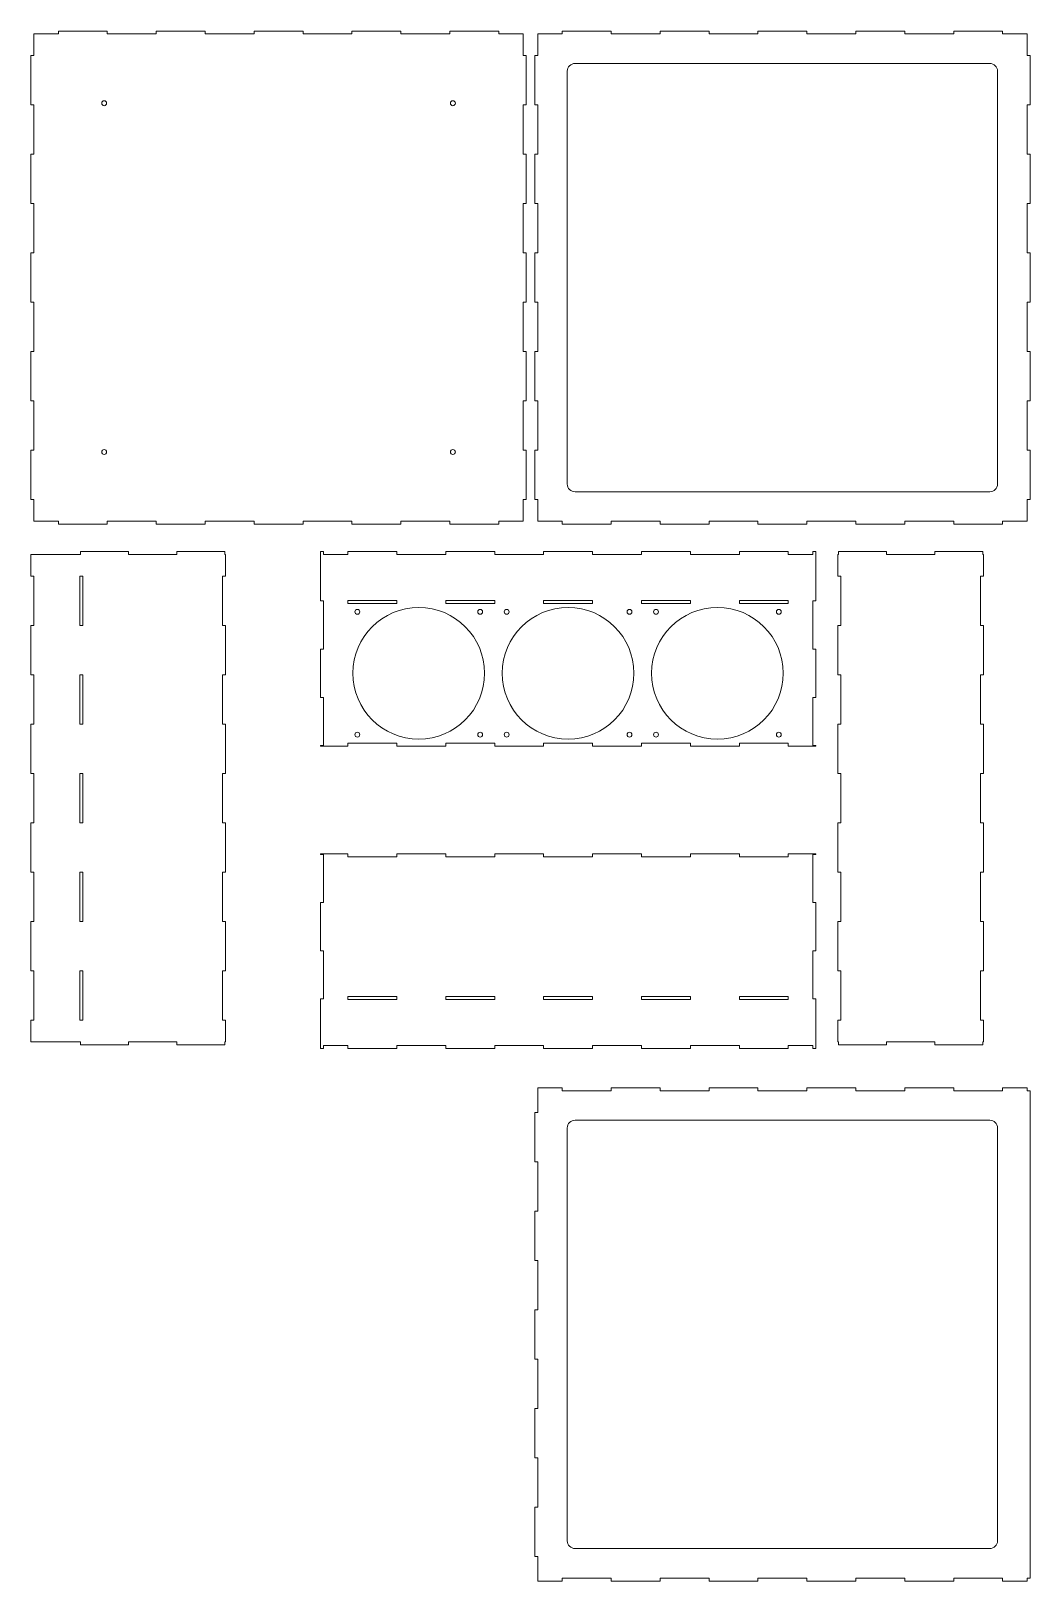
# Model space of a CAD drawing. Header units: millimetres. Extents: x -1160 to -143, y -819 to 758.
import ezdxf

# ---------------------------------------------------------------- set-up
doc = ezdxf.new("R2010")
doc.units = ezdxf.units.MM
doc.header["$MEASUREMENT"] = 0
doc.layers.add('Layer 1', color=7, linetype='Continuous')

msp = doc.modelspace()

# ---------------------------------------------------------------- linework, layer by layer
at = {"layer": 'Layer 1', "color": 1, "lineweight": 18}
for points, knots in [([(-684.2478, 259.4275), (-684.2478, 259.4275), (-684.2478, 256.4275), (-684.2478, 256.4275), (-684.2478, 256.4275), (-734.0478, 256.4275), (-734.0478, 256.4275), (-734.0478, 256.4275), (-734.0478, 259.4275), (-734.0478, 259.4275), (-734.0478, 259.4275), (-783.8478, 259.4275), (-783.8478, 259.4275), (-783.8478, 259.4275), (-783.8478, 256.4275), (-783.8478, 256.4275), (-783.8478, 256.4275), (-833.6478, 256.4275), (-833.6478, 256.4275), (-833.6478, 256.4275), (-833.6478, 259.4275), (-833.6478, 259.4275), (-833.6478, 259.4275), (-883.4478, 259.4275), (-883.4478, 259.4275), (-883.4478, 259.4275), (-883.4478, 256.4275), (-883.4478, 256.4275), (-883.4478, 256.4275), (-933.2478, 256.4275), (-933.2478, 256.4275), (-933.2478, 256.4275), (-933.2478, 259.4275), (-933.2478, 259.4275), (-933.2478, 259.4275), (-983.0478, 259.4275), (-983.0478, 259.4275), (-983.0478, 259.4275), (-983.0478, 256.4275), (-983.0478, 256.4275), (-983.0478, 256.4275), (-1032.8478, 256.4275), (-1032.8478, 256.4275), (-1032.8478, 256.4275), (-1032.8478, 259.4275), (-1032.8478, 259.4275), (-1032.8478, 259.4275), (-1082.6478, 259.4275), (-1082.6478, 259.4275), (-1082.6478, 259.4275), (-1082.6478, 256.4275), (-1082.6478, 256.4275), (-1082.6478, 256.4275), (-1132.4478, 256.4275), (-1132.4478, 256.4275), (-1132.4478, 256.4275), (-1132.4478, 259.4275), (-1132.4478, 259.4275), (-1132.4478, 259.4275), (-1157.3478, 259.4275), (-1157.3478, 259.4275), (-1157.3478, 259.4275), (-1157.3478, 281.5275), (-1157.3478, 281.5275), (-1157.3478, 281.5275), (-1160.3478, 281.5275), (-1160.3478, 281.5275), (-1160.3478, 281.5275), (-1160.3478, 331.7275), (-1160.3478, 331.7275), (-1160.3478, 331.7275), (-1157.3478, 331.7275), (-1157.3478, 331.7275), (-1157.3478, 331.7275), (-1157.3478, 381.9275), (-1157.3478, 381.9275), (-1157.3478, 381.9275), (-1160.3478, 381.9275), (-1160.3478, 381.9275), (-1160.3478, 381.9275), (-1160.3478, 432.1275), (-1160.3478, 432.1275), (-1160.3478, 432.1275), (-1157.3478, 432.1275), (-1157.3478, 432.1275), (-1157.3478, 432.1275), (-1157.3478, 482.3275), (-1157.3478, 482.3275), (-1157.3478, 482.3275), (-1160.3478, 482.3275), (-1160.3478, 482.3275), (-1160.3478, 482.3275), (-1160.3478, 532.5275), (-1160.3478, 532.5275), (-1160.3478, 532.5275), (-1157.3478, 532.5275), (-1157.3478, 532.5275), (-1157.3478, 532.5275), (-1157.3478, 582.7275), (-1157.3478, 582.7275), (-1157.3478, 582.7275), (-1160.3478, 582.7275), (-1160.3478, 582.7275), (-1160.3478, 582.7275), (-1160.3478, 632.9275), (-1160.3478, 632.9275), (-1160.3478, 632.9275), (-1157.3478, 632.9275), (-1157.3478, 632.9275), (-1157.3478, 632.9275), (-1157.3478, 683.1275), (-1157.3478, 683.1275), (-1157.3478, 683.1275), (-1160.3478, 683.1275), (-1160.3478, 683.1275), (-1160.3478, 683.1275), (-1160.3478, 733.3275), (-1160.3478, 733.3275), (-1160.3478, 733.3275), (-1157.3478, 733.3275), (-1157.3478, 733.3275), (-1157.3478, 733.3275), (-1157.3478, 755.4275), (-1157.3478, 755.4275), (-1157.3478, 755.4275), (-1132.4478, 755.4275), (-1132.4478, 755.4275), (-1132.4478, 755.4275), (-1132.4478, 758.4275), (-1132.4478, 758.4275), (-1132.4478, 758.4275), (-1082.6478, 758.4275), (-1082.6478, 758.4275), (-1082.6478, 758.4275), (-1082.6478, 755.4275), (-1082.6478, 755.4275), (-1082.6478, 755.4275), (-1032.8478, 755.4275), (-1032.8478, 755.4275), (-1032.8478, 755.4275), (-1032.8478, 758.4275), (-1032.8478, 758.4275), (-1032.8478, 758.4275), (-983.0478, 758.4275), (-983.0478, 758.4275), (-983.0478, 758.4275), (-983.0478, 755.4275), (-983.0478, 755.4275), (-983.0478, 755.4275), (-933.2478, 755.4275), (-933.2478, 755.4275), (-933.2478, 755.4275), (-933.2478, 758.4275), (-933.2478, 758.4275), (-933.2478, 758.4275), (-883.4478, 758.4275), (-883.4478, 758.4275), (-883.4478, 758.4275), (-883.4478, 755.4275), (-883.4478, 755.4275), (-883.4478, 755.4275), (-833.6478, 755.4275), (-833.6478, 755.4275), (-833.6478, 755.4275), (-833.6478, 758.4275), (-833.6478, 758.4275), (-833.6478, 758.4275), (-783.8478, 758.4275), (-783.8478, 758.4275), (-783.8478, 758.4275), (-783.8478, 755.4275), (-783.8478, 755.4275), (-783.8478, 755.4275), (-734.0478, 755.4275), (-734.0478, 755.4275), (-734.0478, 755.4275), (-734.0478, 758.4275), (-734.0478, 758.4275), (-734.0478, 758.4275), (-684.2478, 758.4275), (-684.2478, 758.4275), (-684.2478, 758.4275), (-684.2478, 755.4275), (-684.2478, 755.4275), (-684.2478, 755.4275), (-659.3478, 755.4275), (-659.3478, 755.4275), (-659.3478, 755.4275), (-659.3478, 733.3275), (-659.3478, 733.3275), (-659.3478, 733.3275), (-656.3478, 733.3275), (-656.3478, 733.3275), (-656.3478, 733.3275), (-656.3478, 683.1275), (-656.3478, 683.1275), (-656.3478, 683.1275), (-659.3478, 683.1275), (-659.3478, 683.1275), (-659.3478, 683.1275), (-659.3478, 632.9275), (-659.3478, 632.9275), (-659.3478, 632.9275), (-656.3478, 632.9275), (-656.3478, 632.9275), (-656.3478, 632.9275), (-656.3478, 582.7275), (-656.3478, 582.7275), (-656.3478, 582.7275), (-659.3478, 582.7275), (-659.3478, 582.7275), (-659.3478, 582.7275), (-659.3478, 532.5275), (-659.3478, 532.5275), (-659.3478, 532.5275), (-656.3478, 532.5275), (-656.3478, 532.5275), (-656.3478, 532.5275), (-656.3478, 482.3275), (-656.3478, 482.3275), (-656.3478, 482.3275), (-659.3478, 482.3275), (-659.3478, 482.3275), (-659.3478, 482.3275), (-659.3478, 432.1275), (-659.3478, 432.1275), (-659.3478, 432.1275), (-656.3478, 432.1275), (-656.3478, 432.1275), (-656.3478, 432.1275), (-656.3478, 381.9275), (-656.3478, 381.9275), (-656.3478, 381.9275), (-659.3478, 381.9275), (-659.3478, 381.9275), (-659.3478, 381.9275), (-659.3478, 331.7275), (-659.3478, 331.7275), (-659.3478, 331.7275), (-656.3478, 331.7275), (-656.3478, 331.7275), (-656.3478, 331.7275), (-656.3478, 281.5275), (-656.3478, 281.5275), (-656.3478, 281.5275), (-659.3478, 281.5275), (-659.3478, 281.5275), (-659.3478, 281.5275), (-659.3478, 259.4275), (-659.3478, 259.4275), (-659.3478, 259.4275), (-684.2478, 259.4275), (-684.2478, 259.4275)], [0, 0, 0, 0, 0.011904762, 0.011904762, 0.011904762, 0.023809524, 0.023809524, 0.023809524, 0.035714286, 0.035714286, 0.035714286, 0.047619048, 0.047619048, 0.047619048, 0.05952381, 0.05952381, 0.05952381, 0.071428571, 0.071428571, 0.071428571, 0.083333333, 0.083333333, 0.083333333, 0.095238095, 0.095238095, 0.095238095, 0.107142857, 0.107142857, 0.107142857, 0.119047619, 0.119047619, 0.119047619, 0.130952381, 0.130952381, 0.130952381, 0.142857143, 0.142857143, 0.142857143, 0.154761905, 0.154761905, 0.154761905, 0.166666667, 0.166666667, 0.166666667, 0.178571429, 0.178571429, 0.178571429, 0.19047619, 0.19047619, 0.19047619, 0.202380952, 0.202380952, 0.202380952, 0.214285714, 0.214285714, 0.214285714, 0.226190476, 0.226190476, 0.226190476, 0.238095238, 0.238095238, 0.238095238, 0.25, 0.25, 0.25, 0.261904762, 0.261904762, 0.261904762, 0.273809524, 0.273809524, 0.273809524, 0.285714286, 0.285714286, 0.285714286, 0.297619048, 0.297619048, 0.297619048, 0.30952381, 0.30952381, 0.30952381, 0.321428571, 0.321428571, 0.321428571, 0.333333333, 0.333333333, 0.333333333, 0.345238095, 0.345238095, 0.345238095, 0.357142857, 0.357142857, 0.357142857, 0.369047619, 0.369047619, 0.369047619, 0.380952381, 0.380952381, 0.380952381, 0.392857143, 0.392857143, 0.392857143, 0.404761905, 0.404761905, 0.404761905, 0.416666667, 0.416666667, 0.416666667, 0.428571429, 0.428571429, 0.428571429, 0.44047619, 0.44047619, 0.44047619, 0.452380952, 0.452380952, 0.452380952, 0.464285714, 0.464285714, 0.464285714, 0.476190476, 0.476190476, 0.476190476, 0.488095238, 0.488095238, 0.488095238, 0.5, 0.5, 0.5, 0.511904762, 0.511904762, 0.511904762, 0.523809524, 0.523809524, 0.523809524, 0.535714286, 0.535714286, 0.535714286, 0.547619048, 0.547619048, 0.547619048, 0.55952381, 0.55952381, 0.55952381, 0.571428571, 0.571428571, 0.571428571, 0.583333333, 0.583333333, 0.583333333, 0.595238095, 0.595238095, 0.595238095, 0.607142857, 0.607142857, 0.607142857, 0.619047619, 0.619047619, 0.619047619, 0.630952381, 0.630952381, 0.630952381, 0.642857143, 0.642857143, 0.642857143, 0.654761905, 0.654761905, 0.654761905, 0.666666667, 0.666666667, 0.666666667, 0.678571429, 0.678571429, 0.678571429, 0.69047619, 0.69047619, 0.69047619, 0.702380952, 0.702380952, 0.702380952, 0.714285714, 0.714285714, 0.714285714, 0.726190476, 0.726190476, 0.726190476, 0.738095238, 0.738095238, 0.738095238, 0.75, 0.75, 0.75, 0.761904762, 0.761904762, 0.761904762, 0.773809524, 0.773809524, 0.773809524, 0.785714286, 0.785714286, 0.785714286, 0.797619048, 0.797619048, 0.797619048, 0.80952381, 0.80952381, 0.80952381, 0.821428571, 0.821428571, 0.821428571, 0.833333333, 0.833333333, 0.833333333, 0.845238095, 0.845238095, 0.845238095, 0.857142857, 0.857142857, 0.857142857, 0.869047619, 0.869047619, 0.869047619, 0.880952381, 0.880952381, 0.880952381, 0.892857143, 0.892857143, 0.892857143, 0.904761905, 0.904761905, 0.904761905, 0.916666667, 0.916666667, 0.916666667, 0.928571429, 0.928571429, 0.928571429, 0.94047619, 0.94047619, 0.94047619, 0.952380952, 0.952380952, 0.952380952, 0.964285714, 0.964285714, 0.964285714, 0.976190476, 0.976190476, 0.976190476, 0.988095238, 0.988095238, 0.988095238, 1, 1, 1, 1]), ([(-171.3238, 259.4275), (-171.3238, 259.4275), (-171.3238, 256.4275), (-171.3238, 256.4275), (-171.3238, 256.4275), (-221.1238, 256.4275), (-221.1238, 256.4275), (-221.1238, 256.4275), (-221.1238, 259.4275), (-221.1238, 259.4275), (-221.1238, 259.4275), (-270.9238, 259.4275), (-270.9238, 259.4275), (-270.9238, 259.4275), (-270.9238, 256.4275), (-270.9238, 256.4275), (-270.9238, 256.4275), (-320.7238, 256.4275), (-320.7238, 256.4275), (-320.7238, 256.4275), (-320.7238, 259.4275), (-320.7238, 259.4275), (-320.7238, 259.4275), (-370.5238, 259.4275), (-370.5238, 259.4275), (-370.5238, 259.4275), (-370.5238, 256.4275), (-370.5238, 256.4275), (-370.5238, 256.4275), (-420.3238, 256.4275), (-420.3238, 256.4275), (-420.3238, 256.4275), (-420.3238, 259.4275), (-420.3238, 259.4275), (-420.3238, 259.4275), (-470.1238, 259.4275), (-470.1238, 259.4275), (-470.1238, 259.4275), (-470.1238, 256.4275), (-470.1238, 256.4275), (-470.1238, 256.4275), (-519.9238, 256.4275), (-519.9238, 256.4275), (-519.9238, 256.4275), (-519.9238, 259.4275), (-519.9238, 259.4275), (-519.9238, 259.4275), (-569.7238, 259.4275), (-569.7238, 259.4275), (-569.7238, 259.4275), (-569.7238, 256.4275), (-569.7238, 256.4275), (-569.7238, 256.4275), (-619.5238, 256.4275), (-619.5238, 256.4275), (-619.5238, 256.4275), (-619.5238, 259.4275), (-619.5238, 259.4275), (-619.5238, 259.4275), (-644.4238, 259.4275), (-644.4238, 259.4275), (-644.4238, 259.4275), (-644.4238, 281.5275), (-644.4238, 281.5275), (-644.4238, 281.5275), (-647.4238, 281.5275), (-647.4238, 281.5275), (-647.4238, 281.5275), (-647.4238, 331.7275), (-647.4238, 331.7275), (-647.4238, 331.7275), (-644.4238, 331.7275), (-644.4238, 331.7275), (-644.4238, 331.7275), (-644.4238, 381.9275), (-644.4238, 381.9275), (-644.4238, 381.9275), (-647.4238, 381.9275), (-647.4238, 381.9275), (-647.4238, 381.9275), (-647.4238, 432.1275), (-647.4238, 432.1275), (-647.4238, 432.1275), (-644.4238, 432.1275), (-644.4238, 432.1275), (-644.4238, 432.1275), (-644.4238, 482.3275), (-644.4238, 482.3275), (-644.4238, 482.3275), (-647.4238, 482.3275), (-647.4238, 482.3275), (-647.4238, 482.3275), (-647.4238, 532.5275), (-647.4238, 532.5275), (-647.4238, 532.5275), (-644.4238, 532.5275), (-644.4238, 532.5275), (-644.4238, 532.5275), (-644.4238, 582.7275), (-644.4238, 582.7275), (-644.4238, 582.7275), (-647.4238, 582.7275), (-647.4238, 582.7275), (-647.4238, 582.7275), (-647.4238, 632.9275), (-647.4238, 632.9275), (-647.4238, 632.9275), (-644.4238, 632.9275), (-644.4238, 632.9275), (-644.4238, 632.9275), (-644.4238, 683.1275), (-644.4238, 683.1275), (-644.4238, 683.1275), (-647.4238, 683.1275), (-647.4238, 683.1275), (-647.4238, 683.1275), (-647.4238, 733.3275), (-647.4238, 733.3275), (-647.4238, 733.3275), (-644.4238, 733.3275), (-644.4238, 733.3275), (-644.4238, 733.3275), (-644.4238, 755.4275), (-644.4238, 755.4275), (-644.4238, 755.4275), (-619.5238, 755.4275), (-619.5238, 755.4275), (-619.5238, 755.4275), (-619.5238, 758.4275), (-619.5238, 758.4275), (-619.5238, 758.4275), (-569.7238, 758.4275), (-569.7238, 758.4275), (-569.7238, 758.4275), (-569.7238, 755.4275), (-569.7238, 755.4275), (-569.7238, 755.4275), (-519.9238, 755.4275), (-519.9238, 755.4275), (-519.9238, 755.4275), (-519.9238, 758.4275), (-519.9238, 758.4275), (-519.9238, 758.4275), (-470.1238, 758.4275), (-470.1238, 758.4275), (-470.1238, 758.4275), (-470.1238, 755.4275), (-470.1238, 755.4275), (-470.1238, 755.4275), (-420.3238, 755.4275), (-420.3238, 755.4275), (-420.3238, 755.4275), (-420.3238, 758.4275), (-420.3238, 758.4275), (-420.3238, 758.4275), (-370.5238, 758.4275), (-370.5238, 758.4275), (-370.5238, 758.4275), (-370.5238, 755.4275), (-370.5238, 755.4275), (-370.5238, 755.4275), (-320.7238, 755.4275), (-320.7238, 755.4275), (-320.7238, 755.4275), (-320.7238, 758.4275), (-320.7238, 758.4275), (-320.7238, 758.4275), (-270.9238, 758.4275), (-270.9238, 758.4275), (-270.9238, 758.4275), (-270.9238, 755.4275), (-270.9238, 755.4275), (-270.9238, 755.4275), (-221.1238, 755.4275), (-221.1238, 755.4275), (-221.1238, 755.4275), (-221.1238, 758.4275), (-221.1238, 758.4275), (-221.1238, 758.4275), (-171.3238, 758.4275), (-171.3238, 758.4275), (-171.3238, 758.4275), (-171.3238, 755.4275), (-171.3238, 755.4275), (-171.3238, 755.4275), (-146.4238, 755.4275), (-146.4238, 755.4275), (-146.4238, 755.4275), (-146.4238, 733.3275), (-146.4238, 733.3275), (-146.4238, 733.3275), (-143.4238, 733.3275), (-143.4238, 733.3275), (-143.4238, 733.3275), (-143.4238, 683.1275), (-143.4238, 683.1275), (-143.4238, 683.1275), (-146.4238, 683.1275), (-146.4238, 683.1275), (-146.4238, 683.1275), (-146.4238, 632.9275), (-146.4238, 632.9275), (-146.4238, 632.9275), (-143.4238, 632.9275), (-143.4238, 632.9275), (-143.4238, 632.9275), (-143.4238, 582.7275), (-143.4238, 582.7275), (-143.4238, 582.7275), (-146.4238, 582.7275), (-146.4238, 582.7275), (-146.4238, 582.7275), (-146.4238, 532.5275), (-146.4238, 532.5275), (-146.4238, 532.5275), (-143.4238, 532.5275), (-143.4238, 532.5275), (-143.4238, 532.5275), (-143.4238, 482.3275), (-143.4238, 482.3275), (-143.4238, 482.3275), (-146.4238, 482.3275), (-146.4238, 482.3275), (-146.4238, 482.3275), (-146.4238, 432.1275), (-146.4238, 432.1275), (-146.4238, 432.1275), (-143.4238, 432.1275), (-143.4238, 432.1275), (-143.4238, 432.1275), (-143.4238, 381.9275), (-143.4238, 381.9275), (-143.4238, 381.9275), (-146.4238, 381.9275), (-146.4238, 381.9275), (-146.4238, 381.9275), (-146.4238, 331.7275), (-146.4238, 331.7275), (-146.4238, 331.7275), (-143.4238, 331.7275), (-143.4238, 331.7275), (-143.4238, 331.7275), (-143.4238, 281.5275), (-143.4238, 281.5275), (-143.4238, 281.5275), (-146.4238, 281.5275), (-146.4238, 281.5275), (-146.4238, 281.5275), (-146.4238, 259.4275), (-146.4238, 259.4275), (-146.4238, 259.4275), (-171.3238, 259.4275), (-171.3238, 259.4275)], [0, 0, 0, 0, 0.011904762, 0.011904762, 0.011904762, 0.023809524, 0.023809524, 0.023809524, 0.035714286, 0.035714286, 0.035714286, 0.047619048, 0.047619048, 0.047619048, 0.05952381, 0.05952381, 0.05952381, 0.071428571, 0.071428571, 0.071428571, 0.083333333, 0.083333333, 0.083333333, 0.095238095, 0.095238095, 0.095238095, 0.107142857, 0.107142857, 0.107142857, 0.119047619, 0.119047619, 0.119047619, 0.130952381, 0.130952381, 0.130952381, 0.142857143, 0.142857143, 0.142857143, 0.154761905, 0.154761905, 0.154761905, 0.166666667, 0.166666667, 0.166666667, 0.178571429, 0.178571429, 0.178571429, 0.19047619, 0.19047619, 0.19047619, 0.202380952, 0.202380952, 0.202380952, 0.214285714, 0.214285714, 0.214285714, 0.226190476, 0.226190476, 0.226190476, 0.238095238, 0.238095238, 0.238095238, 0.25, 0.25, 0.25, 0.261904762, 0.261904762, 0.261904762, 0.273809524, 0.273809524, 0.273809524, 0.285714286, 0.285714286, 0.285714286, 0.297619048, 0.297619048, 0.297619048, 0.30952381, 0.30952381, 0.30952381, 0.321428571, 0.321428571, 0.321428571, 0.333333333, 0.333333333, 0.333333333, 0.345238095, 0.345238095, 0.345238095, 0.357142857, 0.357142857, 0.357142857, 0.369047619, 0.369047619, 0.369047619, 0.380952381, 0.380952381, 0.380952381, 0.392857143, 0.392857143, 0.392857143, 0.404761905, 0.404761905, 0.404761905, 0.416666667, 0.416666667, 0.416666667, 0.428571429, 0.428571429, 0.428571429, 0.44047619, 0.44047619, 0.44047619, 0.452380952, 0.452380952, 0.452380952, 0.464285714, 0.464285714, 0.464285714, 0.476190476, 0.476190476, 0.476190476, 0.488095238, 0.488095238, 0.488095238, 0.5, 0.5, 0.5, 0.511904762, 0.511904762, 0.511904762, 0.523809524, 0.523809524, 0.523809524, 0.535714286, 0.535714286, 0.535714286, 0.547619048, 0.547619048, 0.547619048, 0.55952381, 0.55952381, 0.55952381, 0.571428571, 0.571428571, 0.571428571, 0.583333333, 0.583333333, 0.583333333, 0.595238095, 0.595238095, 0.595238095, 0.607142857, 0.607142857, 0.607142857, 0.619047619, 0.619047619, 0.619047619, 0.630952381, 0.630952381, 0.630952381, 0.642857143, 0.642857143, 0.642857143, 0.654761905, 0.654761905, 0.654761905, 0.666666667, 0.666666667, 0.666666667, 0.678571429, 0.678571429, 0.678571429, 0.69047619, 0.69047619, 0.69047619, 0.702380952, 0.702380952, 0.702380952, 0.714285714, 0.714285714, 0.714285714, 0.726190476, 0.726190476, 0.726190476, 0.738095238, 0.738095238, 0.738095238, 0.75, 0.75, 0.75, 0.761904762, 0.761904762, 0.761904762, 0.773809524, 0.773809524, 0.773809524, 0.785714286, 0.785714286, 0.785714286, 0.797619048, 0.797619048, 0.797619048, 0.80952381, 0.80952381, 0.80952381, 0.821428571, 0.821428571, 0.821428571, 0.833333333, 0.833333333, 0.833333333, 0.845238095, 0.845238095, 0.845238095, 0.857142857, 0.857142857, 0.857142857, 0.869047619, 0.869047619, 0.869047619, 0.880952381, 0.880952381, 0.880952381, 0.892857143, 0.892857143, 0.892857143, 0.904761905, 0.904761905, 0.904761905, 0.916666667, 0.916666667, 0.916666667, 0.928571429, 0.928571429, 0.928571429, 0.94047619, 0.94047619, 0.94047619, 0.952380952, 0.952380952, 0.952380952, 0.964285714, 0.964285714, 0.964285714, 0.976190476, 0.976190476, 0.976190476, 0.988095238, 0.988095238, 0.988095238, 1, 1, 1, 1]), ([(-606.4238, 289.4275), (-606.4238, 289.4275), (-184.4238, 289.4275), (-184.4238, 289.4275), (-180.0176, 289.4275), (-176.4238, 292.9725), (-176.4238, 297.3189), (-176.4238, 297.3189), (-176.4238, 717.5361), (-176.4238, 717.5361), (-176.4238, 721.8825), (-180.0176, 725.4275), (-184.4238, 725.4275), (-184.4238, 725.4275), (-606.4238, 725.4275), (-606.4238, 725.4275), (-610.83, 725.4275), (-614.4238, 721.8825), (-614.4238, 717.5361), (-614.4238, 717.5361), (-614.4238, 297.3189), (-614.4238, 297.3189), (-614.4238, 292.9725), (-610.83, 289.4275), (-606.4238, 289.4275)], [0, 0, 0, 0, 0.125, 0.125, 0.125, 0.25, 0.25, 0.25, 0.375, 0.375, 0.375, 0.5, 0.5, 0.5, 0.625, 0.625, 0.625, 0.75, 0.75, 0.75, 0.875, 0.875, 0.875, 1, 1, 1, 1]), ([(-1085.8478, 687.4275), (-1084.4671, 687.4275), (-1083.3478, 686.3082), (-1083.3478, 684.9275), (-1083.3478, 683.5468), (-1084.4671, 682.4275), (-1085.8478, 682.4275), (-1087.2285, 682.4275), (-1088.3478, 683.5468), (-1088.3478, 684.9275), (-1088.3478, 686.3082), (-1087.2285, 687.4275), (-1085.8478, 687.4275)], [0, 0, 0, 0, 0.25, 0.25, 0.25, 0.5, 0.5, 0.5, 0.75, 0.75, 0.75, 1, 1, 1, 1]), ([(-730.8478, 687.4275), (-729.4671, 687.4275), (-728.3478, 686.3082), (-728.3478, 684.9275), (-728.3478, 683.5468), (-729.4671, 682.4275), (-730.8478, 682.4275), (-732.2285, 682.4275), (-733.3478, 683.5468), (-733.3478, 684.9275), (-733.3478, 686.3082), (-732.2285, 687.4275), (-730.8478, 687.4275)], [0, 0, 0, 0, 0.25, 0.25, 0.25, 0.5, 0.5, 0.5, 0.75, 0.75, 0.75, 1, 1, 1, 1]), ([(-1085.8478, 332.4275), (-1084.4671, 332.4275), (-1083.3478, 331.3082), (-1083.3478, 329.9275), (-1083.3478, 328.5468), (-1084.4671, 327.4275), (-1085.8478, 327.4275), (-1087.2285, 327.4275), (-1088.3478, 328.5468), (-1088.3478, 329.9275), (-1088.3478, 331.3082), (-1087.2285, 332.4275), (-1085.8478, 332.4275)], [0, 0, 0, 0, 0.25, 0.25, 0.25, 0.5, 0.5, 0.5, 0.75, 0.75, 0.75, 1, 1, 1, 1]), ([(-730.8478, 332.4275), (-729.4671, 332.4275), (-728.3478, 331.3082), (-728.3478, 329.9275), (-728.3478, 328.5468), (-729.4671, 327.4275), (-730.8478, 327.4275), (-732.2285, 327.4275), (-733.3478, 328.5468), (-733.3478, 329.9275), (-733.3478, 331.3082), (-732.2285, 332.4275), (-730.8478, 332.4275)], [0, 0, 0, 0, 0.25, 0.25, 0.25, 0.5, 0.5, 0.5, 0.75, 0.75, 0.75, 1, 1, 1, 1]), ([(-965.3507, -198.0737), (-965.3507, -198.0737), (-962.3507, -198.0737), (-962.3507, -198.0737), (-962.3507, -198.0737), (-962.3507, -147.8737), (-962.3507, -147.8737), (-962.3507, -147.8737), (-965.3507, -147.8737), (-965.3507, -147.8737), (-965.3507, -147.8737), (-965.3507, -97.6737), (-965.3507, -97.6737), (-965.3507, -97.6737), (-962.3507, -97.6737), (-962.3507, -97.6737), (-962.3507, -97.6737), (-962.3507, -47.4737), (-962.3507, -47.4737), (-962.3507, -47.4737), (-965.3507, -47.4737), (-965.3507, -47.4737), (-965.3507, -47.4737), (-965.3507, 2.7263), (-965.3507, 2.7263), (-965.3507, 2.7263), (-962.3507, 2.7263), (-962.3507, 2.7263), (-962.3507, 2.7263), (-962.3507, 52.9263), (-962.3507, 52.9263), (-962.3507, 52.9263), (-965.3507, 52.9263), (-965.3507, 52.9263), (-965.3507, 52.9263), (-965.3507, 103.1263), (-965.3507, 103.1263), (-965.3507, 103.1263), (-962.3507, 103.1263), (-962.3507, 103.1263), (-962.3507, 103.1263), (-962.3507, 153.3263), (-962.3507, 153.3263), (-962.3507, 153.3263), (-965.3507, 153.3263), (-965.3507, 153.3263), (-965.3507, 153.3263), (-965.3507, 203.5263), (-965.3507, 203.5263), (-965.3507, 203.5263), (-962.3507, 203.5263), (-962.3507, 203.5263), (-962.3507, 203.5263), (-962.3507, 225.6263), (-962.3507, 225.6263), (-962.3507, 225.6263), (-962.8962, 225.6263), (-962.8962, 225.6263), (-962.8962, 225.6263), (-962.8962, 228.6263), (-962.8962, 228.6263), (-962.8962, 228.6263), (-1011.9416, 228.6263), (-1011.9416, 228.6263), (-1011.9416, 228.6263), (-1011.9416, 225.6263), (-1011.9416, 225.6263), (-1011.9416, 225.6263), (-1060.987, 225.6263), (-1060.987, 225.6263), (-1060.987, 225.6263), (-1060.987, 228.6263), (-1060.987, 228.6263), (-1060.987, 228.6263), (-1110.0324, 228.6263), (-1110.0324, 228.6263), (-1110.0324, 228.6263), (-1110.0324, 225.6263), (-1110.0324, 225.6263), (-1110.0324, 225.6263), (-1160.3478, 225.6263), (-1160.3478, 225.6263), (-1160.3478, 225.6263), (-1160.3478, 203.5263), (-1160.3478, 203.5263), (-1160.3478, 203.5263), (-1157.3478, 203.5263), (-1157.3478, 203.5263), (-1157.3478, 203.5263), (-1157.3478, 153.3263), (-1157.3478, 153.3263), (-1157.3478, 153.3263), (-1160.3478, 153.3263), (-1160.3478, 153.3263), (-1160.3478, 153.3263), (-1160.3478, 103.1263), (-1160.3478, 103.1263), (-1160.3478, 103.1263), (-1157.3478, 103.1263), (-1157.3478, 103.1263), (-1157.3478, 103.1263), (-1157.3478, 52.9263), (-1157.3478, 52.9263), (-1157.3478, 52.9263), (-1160.3478, 52.9263), (-1160.3478, 52.9263), (-1160.3478, 52.9263), (-1160.3478, 2.7263), (-1160.3478, 2.7263), (-1160.3478, 2.7263), (-1157.3478, 2.7263), (-1157.3478, 2.7263), (-1157.3478, 2.7263), (-1157.3478, -47.4737), (-1157.3478, -47.4737), (-1157.3478, -47.4737), (-1160.3478, -47.4737), (-1160.3478, -47.4737), (-1160.3478, -47.4737), (-1160.3478, -97.6737), (-1160.3478, -97.6737), (-1160.3478, -97.6737), (-1157.3478, -97.6737), (-1157.3478, -97.6737), (-1157.3478, -97.6737), (-1157.3478, -147.8737), (-1157.3478, -147.8737), (-1157.3478, -147.8737), (-1160.3478, -147.8737), (-1160.3478, -147.8737), (-1160.3478, -147.8737), (-1160.3478, -198.0737), (-1160.3478, -198.0737), (-1160.3478, -198.0737), (-1157.3478, -198.0737), (-1157.3478, -198.0737), (-1157.3478, -198.0737), (-1157.3478, -248.2737), (-1157.3478, -248.2737), (-1157.3478, -248.2737), (-1160.3478, -248.2737), (-1160.3478, -248.2737), (-1160.3478, -248.2737), (-1160.3478, -270.3737), (-1160.3478, -270.3737), (-1160.3478, -270.3737), (-1110.0324, -270.3737), (-1110.0324, -270.3737), (-1110.0324, -270.3737), (-1110.0324, -273.3737), (-1110.0324, -273.3737), (-1110.0324, -273.3737), (-1060.987, -273.3737), (-1060.987, -273.3737), (-1060.987, -273.3737), (-1060.987, -270.3737), (-1060.987, -270.3737), (-1060.987, -270.3737), (-1011.9416, -270.3737), (-1011.9416, -270.3737), (-1011.9416, -270.3737), (-1011.9416, -273.3737), (-1011.9416, -273.3737), (-1011.9416, -273.3737), (-962.8962, -273.3737), (-962.8962, -273.3737), (-962.8962, -273.3737), (-962.8962, -270.3737), (-962.8962, -270.3737), (-962.8962, -270.3737), (-962.3507, -270.3737), (-962.3507, -270.3737), (-962.3507, -270.3737), (-962.3507, -248.2737), (-962.3507, -248.2737), (-962.3507, -248.2737), (-965.3507, -248.2737), (-965.3507, -248.2737), (-965.3507, -248.2737), (-965.3507, -198.0737), (-965.3507, -198.0737)], [0, 0, 0, 0, 0.016666667, 0.016666667, 0.016666667, 0.033333333, 0.033333333, 0.033333333, 0.05, 0.05, 0.05, 0.066666667, 0.066666667, 0.066666667, 0.083333333, 0.083333333, 0.083333333, 0.1, 0.1, 0.1, 0.116666667, 0.116666667, 0.116666667, 0.133333333, 0.133333333, 0.133333333, 0.15, 0.15, 0.15, 0.166666667, 0.166666667, 0.166666667, 0.183333333, 0.183333333, 0.183333333, 0.2, 0.2, 0.2, 0.216666667, 0.216666667, 0.216666667, 0.233333333, 0.233333333, 0.233333333, 0.25, 0.25, 0.25, 0.266666667, 0.266666667, 0.266666667, 0.283333333, 0.283333333, 0.283333333, 0.3, 0.3, 0.3, 0.316666667, 0.316666667, 0.316666667, 0.333333333, 0.333333333, 0.333333333, 0.35, 0.35, 0.35, 0.366666667, 0.366666667, 0.366666667, 0.383333333, 0.383333333, 0.383333333, 0.4, 0.4, 0.4, 0.416666667, 0.416666667, 0.416666667, 0.433333333, 0.433333333, 0.433333333, 0.45, 0.45, 0.45, 0.466666667, 0.466666667, 0.466666667, 0.483333333, 0.483333333, 0.483333333, 0.5, 0.5, 0.5, 0.516666667, 0.516666667, 0.516666667, 0.533333333, 0.533333333, 0.533333333, 0.55, 0.55, 0.55, 0.566666667, 0.566666667, 0.566666667, 0.583333333, 0.583333333, 0.583333333, 0.6, 0.6, 0.6, 0.616666667, 0.616666667, 0.616666667, 0.633333333, 0.633333333, 0.633333333, 0.65, 0.65, 0.65, 0.666666667, 0.666666667, 0.666666667, 0.683333333, 0.683333333, 0.683333333, 0.7, 0.7, 0.7, 0.716666667, 0.716666667, 0.716666667, 0.733333333, 0.733333333, 0.733333333, 0.75, 0.75, 0.75, 0.766666667, 0.766666667, 0.766666667, 0.783333333, 0.783333333, 0.783333333, 0.8, 0.8, 0.8, 0.816666667, 0.816666667, 0.816666667, 0.833333333, 0.833333333, 0.833333333, 0.85, 0.85, 0.85, 0.866666667, 0.866666667, 0.866666667, 0.883333333, 0.883333333, 0.883333333, 0.9, 0.9, 0.9, 0.916666667, 0.916666667, 0.916666667, 0.933333333, 0.933333333, 0.933333333, 0.95, 0.95, 0.95, 0.966666667, 0.966666667, 0.966666667, 0.983333333, 0.983333333, 0.983333333, 1, 1, 1, 1]), ([(-364.6037, 225.6263), (-364.6037, 225.6263), (-364.6037, 228.6263), (-364.6037, 228.6263), (-364.6037, 228.6263), (-361.6037, 228.6263), (-361.6037, 228.6263), (-361.6037, 228.6263), (-361.6037, 178.3109), (-361.6037, 178.3109), (-361.6037, 178.3109), (-364.6037, 178.3109), (-364.6037, 178.3109), (-364.6037, 178.3109), (-364.6037, 129.2655), (-364.6037, 129.2655), (-364.6037, 129.2655), (-361.6037, 129.2655), (-361.6037, 129.2655), (-361.6037, 129.2655), (-361.6037, 80.2201), (-361.6037, 80.2201), (-361.6037, 80.2201), (-364.6037, 80.2201), (-364.6037, 80.2201), (-364.6037, 80.2201), (-364.6037, 31.1747), (-364.6037, 31.1747), (-364.6037, 31.1747), (-361.6037, 31.1747), (-361.6037, 31.1747), (-361.6037, 31.1747), (-361.6037, 30.6292), (-361.6037, 30.6292), (-361.6037, 30.6292), (-389.5037, 30.6292), (-389.5037, 30.6292), (-389.5037, 30.6292), (-389.5037, 33.6292), (-389.5037, 33.6292), (-389.5037, 33.6292), (-439.3037, 33.6292), (-439.3037, 33.6292), (-439.3037, 33.6292), (-439.3037, 30.6292), (-439.3037, 30.6292), (-439.3037, 30.6292), (-489.1037, 30.6292), (-489.1037, 30.6292), (-489.1037, 30.6292), (-489.1037, 33.6292), (-489.1037, 33.6292), (-489.1037, 33.6292), (-538.9037, 33.6292), (-538.9037, 33.6292), (-538.9037, 33.6292), (-538.9037, 30.6292), (-538.9037, 30.6292), (-538.9037, 30.6292), (-588.7037, 30.6292), (-588.7037, 30.6292), (-588.7037, 30.6292), (-588.7037, 33.6292), (-588.7037, 33.6292), (-588.7037, 33.6292), (-638.5037, 33.6292), (-638.5037, 33.6292), (-638.5037, 33.6292), (-638.5037, 30.6292), (-638.5037, 30.6292), (-638.5037, 30.6292), (-688.3037, 30.6292), (-688.3037, 30.6292), (-688.3037, 30.6292), (-688.3037, 33.6292), (-688.3037, 33.6292), (-688.3037, 33.6292), (-738.1037, 33.6292), (-738.1037, 33.6292), (-738.1037, 33.6292), (-738.1037, 30.6292), (-738.1037, 30.6292), (-738.1037, 30.6292), (-787.9037, 30.6292), (-787.9037, 30.6292), (-787.9037, 30.6292), (-787.9037, 33.6292), (-787.9037, 33.6292), (-787.9037, 33.6292), (-837.7037, 33.6292), (-837.7037, 33.6292), (-837.7037, 33.6292), (-837.7037, 30.6292), (-837.7037, 30.6292), (-837.7037, 30.6292), (-865.6037, 30.6292), (-865.6037, 30.6292), (-865.6037, 30.6292), (-865.6037, 31.1747), (-865.6037, 31.1747), (-865.6037, 31.1747), (-862.6037, 31.1747), (-862.6037, 31.1747), (-862.6037, 31.1747), (-862.6037, 80.2201), (-862.6037, 80.2201), (-862.6037, 80.2201), (-865.6037, 80.2201), (-865.6037, 80.2201), (-865.6037, 80.2201), (-865.6037, 129.2655), (-865.6037, 129.2655), (-865.6037, 129.2655), (-862.6037, 129.2655), (-862.6037, 129.2655), (-862.6037, 129.2655), (-862.6037, 178.3109), (-862.6037, 178.3109), (-862.6037, 178.3109), (-865.6037, 178.3109), (-865.6037, 178.3109), (-865.6037, 178.3109), (-865.6037, 228.6263), (-865.6037, 228.6263), (-865.6037, 228.6263), (-862.6037, 228.6263), (-862.6037, 228.6263), (-862.6037, 228.6263), (-862.6037, 225.6263), (-862.6037, 225.6263), (-862.6037, 225.6263), (-837.7037, 225.6263), (-837.7037, 225.6263), (-837.7037, 225.6263), (-837.7037, 228.6263), (-837.7037, 228.6263), (-837.7037, 228.6263), (-787.9037, 228.6263), (-787.9037, 228.6263), (-787.9037, 228.6263), (-787.9037, 225.6263), (-787.9037, 225.6263), (-787.9037, 225.6263), (-738.1037, 225.6263), (-738.1037, 225.6263), (-738.1037, 225.6263), (-738.1037, 228.6263), (-738.1037, 228.6263), (-738.1037, 228.6263), (-688.3037, 228.6263), (-688.3037, 228.6263), (-688.3037, 228.6263), (-688.3037, 225.6263), (-688.3037, 225.6263), (-688.3037, 225.6263), (-638.5037, 225.6263), (-638.5037, 225.6263), (-638.5037, 225.6263), (-638.5037, 228.6263), (-638.5037, 228.6263), (-638.5037, 228.6263), (-588.7037, 228.6263), (-588.7037, 228.6263), (-588.7037, 228.6263), (-588.7037, 225.6263), (-588.7037, 225.6263), (-588.7037, 225.6263), (-538.9037, 225.6263), (-538.9037, 225.6263), (-538.9037, 225.6263), (-538.9037, 228.6263), (-538.9037, 228.6263), (-538.9037, 228.6263), (-489.1037, 228.6263), (-489.1037, 228.6263), (-489.1037, 228.6263), (-489.1037, 225.6263), (-489.1037, 225.6263), (-489.1037, 225.6263), (-439.3037, 225.6263), (-439.3037, 225.6263), (-439.3037, 225.6263), (-439.3037, 228.6263), (-439.3037, 228.6263), (-439.3037, 228.6263), (-389.5037, 228.6263), (-389.5037, 228.6263), (-389.5037, 228.6263), (-389.5037, 225.6263), (-389.5037, 225.6263), (-389.5037, 225.6263), (-364.6037, 225.6263), (-364.6037, 225.6263)], [0, 0, 0, 0, 0.015625, 0.015625, 0.015625, 0.03125, 0.03125, 0.03125, 0.046875, 0.046875, 0.046875, 0.0625, 0.0625, 0.0625, 0.078125, 0.078125, 0.078125, 0.09375, 0.09375, 0.09375, 0.109375, 0.109375, 0.109375, 0.125, 0.125, 0.125, 0.140625, 0.140625, 0.140625, 0.15625, 0.15625, 0.15625, 0.171875, 0.171875, 0.171875, 0.1875, 0.1875, 0.1875, 0.203125, 0.203125, 0.203125, 0.21875, 0.21875, 0.21875, 0.234375, 0.234375, 0.234375, 0.25, 0.25, 0.25, 0.265625, 0.265625, 0.265625, 0.28125, 0.28125, 0.28125, 0.296875, 0.296875, 0.296875, 0.3125, 0.3125, 0.3125, 0.328125, 0.328125, 0.328125, 0.34375, 0.34375, 0.34375, 0.359375, 0.359375, 0.359375, 0.375, 0.375, 0.375, 0.390625, 0.390625, 0.390625, 0.40625, 0.40625, 0.40625, 0.421875, 0.421875, 0.421875, 0.4375, 0.4375, 0.4375, 0.453125, 0.453125, 0.453125, 0.46875, 0.46875, 0.46875, 0.484375, 0.484375, 0.484375, 0.5, 0.5, 0.5, 0.515625, 0.515625, 0.515625, 0.53125, 0.53125, 0.53125, 0.546875, 0.546875, 0.546875, 0.5625, 0.5625, 0.5625, 0.578125, 0.578125, 0.578125, 0.59375, 0.59375, 0.59375, 0.609375, 0.609375, 0.609375, 0.625, 0.625, 0.625, 0.640625, 0.640625, 0.640625, 0.65625, 0.65625, 0.65625, 0.671875, 0.671875, 0.671875, 0.6875, 0.6875, 0.6875, 0.703125, 0.703125, 0.703125, 0.71875, 0.71875, 0.71875, 0.734375, 0.734375, 0.734375, 0.75, 0.75, 0.75, 0.765625, 0.765625, 0.765625, 0.78125, 0.78125, 0.78125, 0.796875, 0.796875, 0.796875, 0.8125, 0.8125, 0.8125, 0.828125, 0.828125, 0.828125, 0.84375, 0.84375, 0.84375, 0.859375, 0.859375, 0.859375, 0.875, 0.875, 0.875, 0.890625, 0.890625, 0.890625, 0.90625, 0.90625, 0.90625, 0.921875, 0.921875, 0.921875, 0.9375, 0.9375, 0.9375, 0.953125, 0.953125, 0.953125, 0.96875, 0.96875, 0.96875, 0.984375, 0.984375, 0.984375, 1, 1, 1, 1]), ([(-193.7683, 203.5263), (-193.7683, 203.5263), (-190.7683, 203.5263), (-190.7683, 203.5263), (-190.7683, 203.5263), (-190.7683, 225.6263), (-190.7683, 225.6263), (-190.7683, 225.6263), (-191.3138, 225.6263), (-191.3138, 225.6263), (-191.3138, 225.6263), (-191.3138, 228.6263), (-191.3138, 228.6263), (-191.3138, 228.6263), (-240.3592, 228.6263), (-240.3592, 228.6263), (-240.3592, 228.6263), (-240.3592, 225.6263), (-240.3592, 225.6263), (-240.3592, 225.6263), (-289.4046, 225.6263), (-289.4046, 225.6263), (-289.4046, 225.6263), (-289.4046, 228.6263), (-289.4046, 228.6263), (-289.4046, 228.6263), (-338.45, 228.6263), (-338.45, 228.6263), (-338.45, 228.6263), (-338.45, 225.6263), (-338.45, 225.6263), (-338.45, 225.6263), (-338.9955, 225.6263), (-338.9955, 225.6263), (-338.9955, 225.6263), (-338.9955, 203.5263), (-338.9955, 203.5263), (-338.9955, 203.5263), (-335.9955, 203.5263), (-335.9955, 203.5263), (-335.9955, 203.5263), (-335.9955, 153.3263), (-335.9955, 153.3263), (-335.9955, 153.3263), (-338.9955, 153.3263), (-338.9955, 153.3263), (-338.9955, 153.3263), (-338.9955, 103.1263), (-338.9955, 103.1263), (-338.9955, 103.1263), (-335.9955, 103.1263), (-335.9955, 103.1263), (-335.9955, 103.1263), (-335.9955, 52.9263), (-335.9955, 52.9263), (-335.9955, 52.9263), (-338.9955, 52.9263), (-338.9955, 52.9263), (-338.9955, 52.9263), (-338.9955, 2.7263), (-338.9955, 2.7263), (-338.9955, 2.7263), (-335.9955, 2.7263), (-335.9955, 2.7263), (-335.9955, 2.7263), (-335.9955, -47.4737), (-335.9955, -47.4737), (-335.9955, -47.4737), (-338.9955, -47.4737), (-338.9955, -47.4737), (-338.9955, -47.4737), (-338.9955, -97.6737), (-338.9955, -97.6737), (-338.9955, -97.6737), (-335.9955, -97.6737), (-335.9955, -97.6737), (-335.9955, -97.6737), (-335.9955, -147.8737), (-335.9955, -147.8737), (-335.9955, -147.8737), (-338.9955, -147.8737), (-338.9955, -147.8737), (-338.9955, -147.8737), (-338.9955, -198.0737), (-338.9955, -198.0737), (-338.9955, -198.0737), (-335.9955, -198.0737), (-335.9955, -198.0737), (-335.9955, -198.0737), (-335.9955, -248.2737), (-335.9955, -248.2737), (-335.9955, -248.2737), (-338.9955, -248.2737), (-338.9955, -248.2737), (-338.9955, -248.2737), (-338.9955, -270.3737), (-338.9955, -270.3737), (-338.9955, -270.3737), (-338.45, -270.3737), (-338.45, -270.3737), (-338.45, -270.3737), (-338.45, -273.3737), (-338.45, -273.3737), (-338.45, -273.3737), (-289.4046, -273.3737), (-289.4046, -273.3737), (-289.4046, -273.3737), (-289.4046, -270.3737), (-289.4046, -270.3737), (-289.4046, -270.3737), (-240.3592, -270.3737), (-240.3592, -270.3737), (-240.3592, -270.3737), (-240.3592, -273.3737), (-240.3592, -273.3737), (-240.3592, -273.3737), (-191.3138, -273.3737), (-191.3138, -273.3737), (-191.3138, -273.3737), (-191.3138, -270.3737), (-191.3138, -270.3737), (-191.3138, -270.3737), (-190.7683, -270.3737), (-190.7683, -270.3737), (-190.7683, -270.3737), (-190.7683, -248.2737), (-190.7683, -248.2737), (-190.7683, -248.2737), (-193.7683, -248.2737), (-193.7683, -248.2737), (-193.7683, -248.2737), (-193.7683, -198.0737), (-193.7683, -198.0737), (-193.7683, -198.0737), (-190.7683, -198.0737), (-190.7683, -198.0737), (-190.7683, -198.0737), (-190.7683, -147.8737), (-190.7683, -147.8737), (-190.7683, -147.8737), (-193.7683, -147.8737), (-193.7683, -147.8737), (-193.7683, -147.8737), (-193.7683, -97.6737), (-193.7683, -97.6737), (-193.7683, -97.6737), (-190.7683, -97.6737), (-190.7683, -97.6737), (-190.7683, -97.6737), (-190.7683, -47.4737), (-190.7683, -47.4737), (-190.7683, -47.4737), (-193.7683, -47.4737), (-193.7683, -47.4737), (-193.7683, -47.4737), (-193.7683, 2.7263), (-193.7683, 2.7263), (-193.7683, 2.7263), (-190.7683, 2.7263), (-190.7683, 2.7263), (-190.7683, 2.7263), (-190.7683, 52.9263), (-190.7683, 52.9263), (-190.7683, 52.9263), (-193.7683, 52.9263), (-193.7683, 52.9263), (-193.7683, 52.9263), (-193.7683, 103.1263), (-193.7683, 103.1263), (-193.7683, 103.1263), (-190.7683, 103.1263), (-190.7683, 103.1263), (-190.7683, 103.1263), (-190.7683, 153.3263), (-190.7683, 153.3263), (-190.7683, 153.3263), (-193.7683, 153.3263), (-193.7683, 153.3263), (-193.7683, 153.3263), (-193.7683, 203.5263), (-193.7683, 203.5263)], [0, 0, 0, 0, 0.016666667, 0.016666667, 0.016666667, 0.033333333, 0.033333333, 0.033333333, 0.05, 0.05, 0.05, 0.066666667, 0.066666667, 0.066666667, 0.083333333, 0.083333333, 0.083333333, 0.1, 0.1, 0.1, 0.116666667, 0.116666667, 0.116666667, 0.133333333, 0.133333333, 0.133333333, 0.15, 0.15, 0.15, 0.166666667, 0.166666667, 0.166666667, 0.183333333, 0.183333333, 0.183333333, 0.2, 0.2, 0.2, 0.216666667, 0.216666667, 0.216666667, 0.233333333, 0.233333333, 0.233333333, 0.25, 0.25, 0.25, 0.266666667, 0.266666667, 0.266666667, 0.283333333, 0.283333333, 0.283333333, 0.3, 0.3, 0.3, 0.316666667, 0.316666667, 0.316666667, 0.333333333, 0.333333333, 0.333333333, 0.35, 0.35, 0.35, 0.366666667, 0.366666667, 0.366666667, 0.383333333, 0.383333333, 0.383333333, 0.4, 0.4, 0.4, 0.416666667, 0.416666667, 0.416666667, 0.433333333, 0.433333333, 0.433333333, 0.45, 0.45, 0.45, 0.466666667, 0.466666667, 0.466666667, 0.483333333, 0.483333333, 0.483333333, 0.5, 0.5, 0.5, 0.516666667, 0.516666667, 0.516666667, 0.533333333, 0.533333333, 0.533333333, 0.55, 0.55, 0.55, 0.566666667, 0.566666667, 0.566666667, 0.583333333, 0.583333333, 0.583333333, 0.6, 0.6, 0.6, 0.616666667, 0.616666667, 0.616666667, 0.633333333, 0.633333333, 0.633333333, 0.65, 0.65, 0.65, 0.666666667, 0.666666667, 0.666666667, 0.683333333, 0.683333333, 0.683333333, 0.7, 0.7, 0.7, 0.716666667, 0.716666667, 0.716666667, 0.733333333, 0.733333333, 0.733333333, 0.75, 0.75, 0.75, 0.766666667, 0.766666667, 0.766666667, 0.783333333, 0.783333333, 0.783333333, 0.8, 0.8, 0.8, 0.816666667, 0.816666667, 0.816666667, 0.833333333, 0.833333333, 0.833333333, 0.85, 0.85, 0.85, 0.866666667, 0.866666667, 0.866666667, 0.883333333, 0.883333333, 0.883333333, 0.9, 0.9, 0.9, 0.916666667, 0.916666667, 0.916666667, 0.933333333, 0.933333333, 0.933333333, 0.95, 0.95, 0.95, 0.966666667, 0.966666667, 0.966666667, 0.983333333, 0.983333333, 0.983333333, 1, 1, 1, 1]), ([(-1110.5779, 203.5263), (-1110.5779, 203.5263), (-1107.5779, 203.5263), (-1107.5779, 203.5263), (-1107.5779, 203.5263), (-1107.5779, 153.3263), (-1107.5779, 153.3263), (-1107.5779, 153.3263), (-1110.5779, 153.3263), (-1110.5779, 153.3263), (-1110.5779, 153.3263), (-1110.5779, 203.5263), (-1110.5779, 203.5263)], [0, 0, 0, 0, 0.25, 0.25, 0.25, 0.5, 0.5, 0.5, 0.75, 0.75, 0.75, 1, 1, 1, 1]), ([(-787.9037, 175.8564), (-787.9037, 175.8564), (-787.9037, 178.8564), (-787.9037, 178.8564), (-787.9037, 178.8564), (-837.7037, 178.8564), (-837.7037, 178.8564), (-837.7037, 178.8564), (-837.7037, 175.8564), (-837.7037, 175.8564), (-837.7037, 175.8564), (-787.9037, 175.8564), (-787.9037, 175.8564)], [0, 0, 0, 0, 0.25, 0.25, 0.25, 0.5, 0.5, 0.5, 0.75, 0.75, 0.75, 1, 1, 1, 1]), ([(-688.3037, 175.8564), (-688.3037, 175.8564), (-688.3037, 178.8564), (-688.3037, 178.8564), (-688.3037, 178.8564), (-738.1037, 178.8564), (-738.1037, 178.8564), (-738.1037, 178.8564), (-738.1037, 175.8564), (-738.1037, 175.8564), (-738.1037, 175.8564), (-688.3037, 175.8564), (-688.3037, 175.8564)], [0, 0, 0, 0, 0.25, 0.25, 0.25, 0.5, 0.5, 0.5, 0.75, 0.75, 0.75, 1, 1, 1, 1]), ([(-588.7037, 175.8564), (-588.7037, 175.8564), (-588.7037, 178.8564), (-588.7037, 178.8564), (-588.7037, 178.8564), (-638.5037, 178.8564), (-638.5037, 178.8564), (-638.5037, 178.8564), (-638.5037, 175.8564), (-638.5037, 175.8564), (-638.5037, 175.8564), (-588.7037, 175.8564), (-588.7037, 175.8564)], [0, 0, 0, 0, 0.25, 0.25, 0.25, 0.5, 0.5, 0.5, 0.75, 0.75, 0.75, 1, 1, 1, 1]), ([(-489.1037, 175.8564), (-489.1037, 175.8564), (-489.1037, 178.8564), (-489.1037, 178.8564), (-489.1037, 178.8564), (-538.9037, 178.8564), (-538.9037, 178.8564), (-538.9037, 178.8564), (-538.9037, 175.8564), (-538.9037, 175.8564), (-538.9037, 175.8564), (-489.1037, 175.8564), (-489.1037, 175.8564)], [0, 0, 0, 0, 0.25, 0.25, 0.25, 0.5, 0.5, 0.5, 0.75, 0.75, 0.75, 1, 1, 1, 1]), ([(-389.5037, 175.8564), (-389.5037, 175.8564), (-389.5037, 178.8564), (-389.5037, 178.8564), (-389.5037, 178.8564), (-439.3037, 178.8564), (-439.3037, 178.8564), (-439.3037, 178.8564), (-439.3037, 175.8564), (-439.3037, 175.8564), (-439.3037, 175.8564), (-389.5037, 175.8564), (-389.5037, 175.8564)], [0, 0, 0, 0, 0.25, 0.25, 0.25, 0.5, 0.5, 0.5, 0.75, 0.75, 0.75, 1, 1, 1, 1]), ([(-832.6036, 104.7428), (-832.6036, 141.7458), (-802.6066, 171.7428), (-765.6036, 171.7428), (-728.6006, 171.7428), (-698.6036, 141.7458), (-698.6036, 104.7428), (-698.6036, 67.7398), (-728.6006, 37.7428), (-765.6036, 37.7428), (-802.6066, 37.7428), (-832.6036, 67.7398), (-832.6036, 104.7428)], [0, 0, 0, 0, 0.25, 0.25, 0.25, 0.5, 0.5, 0.5, 0.75, 0.75, 0.75, 1, 1, 1, 1]), ([(-825.6037, 167.2428), (-825.6037, 168.6235), (-826.723, 169.7428), (-828.1037, 169.7428), (-829.4844, 169.7428), (-830.6037, 168.6235), (-830.6037, 167.2428), (-830.6037, 165.8621), (-829.4844, 164.7428), (-828.1037, 164.7428), (-826.723, 164.7428), (-825.6037, 165.8621), (-825.6037, 167.2428)], [0, 0, 0, 0, 0.25, 0.25, 0.25, 0.5, 0.5, 0.5, 0.75, 0.75, 0.75, 1, 1, 1, 1]), ([(-700.6037, 167.2428), (-700.6037, 168.6235), (-701.723, 169.7428), (-703.1037, 169.7428), (-704.4844, 169.7428), (-705.6037, 168.6235), (-705.6037, 167.2428), (-705.6037, 165.8621), (-704.4844, 164.7428), (-703.1037, 164.7428), (-701.723, 164.7428), (-700.6037, 165.8621), (-700.6037, 167.2428)], [0, 0, 0, 0, 0.25, 0.25, 0.25, 0.5, 0.5, 0.5, 0.75, 0.75, 0.75, 1, 1, 1, 1]), ([(-680.6037, 104.7428), (-680.6037, 141.7458), (-650.6067, 171.7428), (-613.6037, 171.7428), (-576.6007, 171.7428), (-546.6037, 141.7458), (-546.6037, 104.7428), (-546.6037, 67.7398), (-576.6007, 37.7428), (-613.6037, 37.7428), (-650.6067, 37.7428), (-680.6037, 67.7398), (-680.6037, 104.7428)], [0, 0, 0, 0, 0.25, 0.25, 0.25, 0.5, 0.5, 0.5, 0.75, 0.75, 0.75, 1, 1, 1, 1]), ([(-673.6037, 167.2428), (-673.6037, 168.6235), (-674.723, 169.7428), (-676.1037, 169.7428), (-677.4844, 169.7428), (-678.6037, 168.6235), (-678.6037, 167.2428), (-678.6037, 165.8621), (-677.4844, 164.7428), (-676.1037, 164.7428), (-674.723, 164.7428), (-673.6037, 165.8621), (-673.6037, 167.2428)], [0, 0, 0, 0, 0.25, 0.25, 0.25, 0.5, 0.5, 0.5, 0.75, 0.75, 0.75, 1, 1, 1, 1]), ([(-548.6037, 167.2428), (-548.6037, 168.6235), (-549.723, 169.7428), (-551.1037, 169.7428), (-552.4844, 169.7428), (-553.6037, 168.6235), (-553.6037, 167.2428), (-553.6037, 165.8621), (-552.4844, 164.7428), (-551.1037, 164.7428), (-549.723, 164.7428), (-548.6037, 165.8621), (-548.6037, 167.2428)], [0, 0, 0, 0, 0.25, 0.25, 0.25, 0.5, 0.5, 0.5, 0.75, 0.75, 0.75, 1, 1, 1, 1]), ([(-528.6037, 104.7428), (-528.6037, 141.7458), (-498.6067, 171.7428), (-461.6037, 171.7428), (-424.6007, 171.7428), (-394.6037, 141.7458), (-394.6037, 104.7428), (-394.6037, 67.7398), (-424.6007, 37.7428), (-461.6037, 37.7428), (-498.6067, 37.7428), (-528.6037, 67.7398), (-528.6037, 104.7428)], [0, 0, 0, 0, 0.25, 0.25, 0.25, 0.5, 0.5, 0.5, 0.75, 0.75, 0.75, 1, 1, 1, 1]), ([(-521.6037, 167.2428), (-521.6037, 168.6235), (-522.723, 169.7428), (-524.1037, 169.7428), (-525.4844, 169.7428), (-526.6037, 168.6235), (-526.6037, 167.2428), (-526.6037, 165.8621), (-525.4844, 164.7428), (-524.1037, 164.7428), (-522.723, 164.7428), (-521.6037, 165.8621), (-521.6037, 167.2428)], [0, 0, 0, 0, 0.25, 0.25, 0.25, 0.5, 0.5, 0.5, 0.75, 0.75, 0.75, 1, 1, 1, 1]), ([(-396.6037, 167.2428), (-396.6037, 168.6235), (-397.723, 169.7428), (-399.1037, 169.7428), (-400.4844, 169.7428), (-401.6037, 168.6235), (-401.6037, 167.2428), (-401.6037, 165.8621), (-400.4844, 164.7428), (-399.1037, 164.7428), (-397.723, 164.7428), (-396.6037, 165.8621), (-396.6037, 167.2428)], [0, 0, 0, 0, 0.25, 0.25, 0.25, 0.5, 0.5, 0.5, 0.75, 0.75, 0.75, 1, 1, 1, 1]), ([(-1110.5779, 103.1263), (-1110.5779, 103.1263), (-1107.5779, 103.1263), (-1107.5779, 103.1263), (-1107.5779, 103.1263), (-1107.5779, 52.9263), (-1107.5779, 52.9263), (-1107.5779, 52.9263), (-1110.5779, 52.9263), (-1110.5779, 52.9263), (-1110.5779, 52.9263), (-1110.5779, 103.1263), (-1110.5779, 103.1263)], [0, 0, 0, 0, 0.25, 0.25, 0.25, 0.5, 0.5, 0.5, 0.75, 0.75, 0.75, 1, 1, 1, 1]), ([(-825.6037, 42.2428), (-825.6037, 43.6235), (-826.723, 44.7428), (-828.1037, 44.7428), (-829.4844, 44.7428), (-830.6037, 43.6235), (-830.6037, 42.2428), (-830.6037, 40.8621), (-829.4844, 39.7428), (-828.1037, 39.7428), (-826.723, 39.7428), (-825.6037, 40.8621), (-825.6037, 42.2428)], [0, 0, 0, 0, 0.25, 0.25, 0.25, 0.5, 0.5, 0.5, 0.75, 0.75, 0.75, 1, 1, 1, 1]), ([(-700.6037, 42.2428), (-700.6037, 43.6235), (-701.723, 44.7428), (-703.1037, 44.7428), (-704.4844, 44.7428), (-705.6037, 43.6235), (-705.6037, 42.2428), (-705.6037, 40.8621), (-704.4844, 39.7428), (-703.1037, 39.7428), (-701.723, 39.7428), (-700.6037, 40.8621), (-700.6037, 42.2428)], [0, 0, 0, 0, 0.25, 0.25, 0.25, 0.5, 0.5, 0.5, 0.75, 0.75, 0.75, 1, 1, 1, 1]), ([(-673.6037, 42.2428), (-673.6037, 43.6235), (-674.723, 44.7428), (-676.1037, 44.7428), (-677.4844, 44.7428), (-678.6037, 43.6235), (-678.6037, 42.2428), (-678.6037, 40.8621), (-677.4844, 39.7428), (-676.1037, 39.7428), (-674.723, 39.7428), (-673.6037, 40.8621), (-673.6037, 42.2428)], [0, 0, 0, 0, 0.25, 0.25, 0.25, 0.5, 0.5, 0.5, 0.75, 0.75, 0.75, 1, 1, 1, 1]), ([(-548.6037, 42.2428), (-548.6037, 43.6235), (-549.723, 44.7428), (-551.1037, 44.7428), (-552.4844, 44.7428), (-553.6037, 43.6235), (-553.6037, 42.2428), (-553.6037, 40.8621), (-552.4844, 39.7428), (-551.1037, 39.7428), (-549.723, 39.7428), (-548.6037, 40.8621), (-548.6037, 42.2428)], [0, 0, 0, 0, 0.25, 0.25, 0.25, 0.5, 0.5, 0.5, 0.75, 0.75, 0.75, 1, 1, 1, 1]), ([(-521.6037, 42.2428), (-521.6037, 43.6235), (-522.723, 44.7428), (-524.1037, 44.7428), (-525.4844, 44.7428), (-526.6037, 43.6235), (-526.6037, 42.2428), (-526.6037, 40.8621), (-525.4844, 39.7428), (-524.1037, 39.7428), (-522.723, 39.7428), (-521.6037, 40.8621), (-521.6037, 42.2428)], [0, 0, 0, 0, 0.25, 0.25, 0.25, 0.5, 0.5, 0.5, 0.75, 0.75, 0.75, 1, 1, 1, 1]), ([(-396.6037, 42.2428), (-396.6037, 43.6235), (-397.723, 44.7428), (-399.1037, 44.7428), (-400.4844, 44.7428), (-401.6037, 43.6235), (-401.6037, 42.2428), (-401.6037, 40.8621), (-400.4844, 39.7428), (-399.1037, 39.7428), (-397.723, 39.7428), (-396.6037, 40.8621), (-396.6037, 42.2428)], [0, 0, 0, 0, 0.25, 0.25, 0.25, 0.5, 0.5, 0.5, 0.75, 0.75, 0.75, 1, 1, 1, 1]), ([(-1110.5779, 2.7263), (-1110.5779, 2.7263), (-1107.5779, 2.7263), (-1107.5779, 2.7263), (-1107.5779, 2.7263), (-1107.5779, -47.4737), (-1107.5779, -47.4737), (-1107.5779, -47.4737), (-1110.5779, -47.4737), (-1110.5779, -47.4737), (-1110.5779, -47.4737), (-1110.5779, 2.7263), (-1110.5779, 2.7263)], [0, 0, 0, 0, 0.25, 0.25, 0.25, 0.5, 0.5, 0.5, 0.75, 0.75, 0.75, 1, 1, 1, 1]), ([(-361.6037, -79.0253), (-361.6037, -79.0253), (-361.6037, -79.5708), (-361.6037, -79.5708), (-361.6037, -79.5708), (-364.6037, -79.5708), (-364.6037, -79.5708), (-364.6037, -79.5708), (-364.6037, -128.6162), (-364.6037, -128.6162), (-364.6037, -128.6162), (-361.6037, -128.6162), (-361.6037, -128.6162), (-361.6037, -128.6162), (-361.6037, -177.6616), (-361.6037, -177.6616), (-361.6037, -177.6616), (-364.6037, -177.6616), (-364.6037, -177.6616), (-364.6037, -177.6616), (-364.6037, -226.707), (-364.6037, -226.707), (-364.6037, -226.707), (-361.6037, -226.707), (-361.6037, -226.707), (-361.6037, -226.707), (-361.6037, -277.0224), (-361.6037, -277.0224), (-361.6037, -277.0224), (-364.6037, -277.0224), (-364.6037, -277.0224), (-364.6037, -277.0224), (-364.6037, -274.0224), (-364.6037, -274.0224), (-364.6037, -274.0224), (-389.5037, -274.0224), (-389.5037, -274.0224), (-389.5037, -274.0224), (-389.5037, -277.0224), (-389.5037, -277.0224), (-389.5037, -277.0224), (-439.3037, -277.0224), (-439.3037, -277.0224), (-439.3037, -277.0224), (-439.3037, -274.0224), (-439.3037, -274.0224), (-439.3037, -274.0224), (-489.1037, -274.0224), (-489.1037, -274.0224), (-489.1037, -274.0224), (-489.1037, -277.0224), (-489.1037, -277.0224), (-489.1037, -277.0224), (-538.9037, -277.0224), (-538.9037, -277.0224), (-538.9037, -277.0224), (-538.9037, -274.0224), (-538.9037, -274.0224), (-538.9037, -274.0224), (-588.7037, -274.0224), (-588.7037, -274.0224), (-588.7037, -274.0224), (-588.7037, -277.0224), (-588.7037, -277.0224), (-588.7037, -277.0224), (-638.5037, -277.0224), (-638.5037, -277.0224), (-638.5037, -277.0224), (-638.5037, -274.0224), (-638.5037, -274.0224), (-638.5037, -274.0224), (-688.3037, -274.0224), (-688.3037, -274.0224), (-688.3037, -274.0224), (-688.3037, -277.0224), (-688.3037, -277.0224), (-688.3037, -277.0224), (-738.1037, -277.0224), (-738.1037, -277.0224), (-738.1037, -277.0224), (-738.1037, -274.0224), (-738.1037, -274.0224), (-738.1037, -274.0224), (-787.9037, -274.0224), (-787.9037, -274.0224), (-787.9037, -274.0224), (-787.9037, -277.0224), (-787.9037, -277.0224), (-787.9037, -277.0224), (-837.7037, -277.0224), (-837.7037, -277.0224), (-837.7037, -277.0224), (-837.7037, -274.0224), (-837.7037, -274.0224), (-837.7037, -274.0224), (-862.6037, -274.0224), (-862.6037, -274.0224), (-862.6037, -274.0224), (-862.6037, -277.0224), (-862.6037, -277.0224), (-862.6037, -277.0224), (-865.6037, -277.0224), (-865.6037, -277.0224), (-865.6037, -277.0224), (-865.6037, -226.707), (-865.6037, -226.707), (-865.6037, -226.707), (-862.6037, -226.707), (-862.6037, -226.707), (-862.6037, -226.707), (-862.6037, -177.6616), (-862.6037, -177.6616), (-862.6037, -177.6616), (-865.6037, -177.6616), (-865.6037, -177.6616), (-865.6037, -177.6616), (-865.6037, -128.6162), (-865.6037, -128.6162), (-865.6037, -128.6162), (-862.6037, -128.6162), (-862.6037, -128.6162), (-862.6037, -128.6162), (-862.6037, -79.5708), (-862.6037, -79.5708), (-862.6037, -79.5708), (-865.6037, -79.5708), (-865.6037, -79.5708), (-865.6037, -79.5708), (-865.6037, -79.0253), (-865.6037, -79.0253), (-865.6037, -79.0253), (-837.7037, -79.0253), (-837.7037, -79.0253), (-837.7037, -79.0253), (-837.7037, -82.0253), (-837.7037, -82.0253), (-837.7037, -82.0253), (-787.9037, -82.0253), (-787.9037, -82.0253), (-787.9037, -82.0253), (-787.9037, -79.0253), (-787.9037, -79.0253), (-787.9037, -79.0253), (-738.1037, -79.0253), (-738.1037, -79.0253), (-738.1037, -79.0253), (-738.1037, -82.0253), (-738.1037, -82.0253), (-738.1037, -82.0253), (-688.3037, -82.0253), (-688.3037, -82.0253), (-688.3037, -82.0253), (-688.3037, -79.0253), (-688.3037, -79.0253), (-688.3037, -79.0253), (-638.5037, -79.0253), (-638.5037, -79.0253), (-638.5037, -79.0253), (-638.5037, -82.0253), (-638.5037, -82.0253), (-638.5037, -82.0253), (-588.7037, -82.0253), (-588.7037, -82.0253), (-588.7037, -82.0253), (-588.7037, -79.0253), (-588.7037, -79.0253), (-588.7037, -79.0253), (-538.9037, -79.0253), (-538.9037, -79.0253), (-538.9037, -79.0253), (-538.9037, -82.0253), (-538.9037, -82.0253), (-538.9037, -82.0253), (-489.1037, -82.0253), (-489.1037, -82.0253), (-489.1037, -82.0253), (-489.1037, -79.0253), (-489.1037, -79.0253), (-489.1037, -79.0253), (-439.3037, -79.0253), (-439.3037, -79.0253), (-439.3037, -79.0253), (-439.3037, -82.0253), (-439.3037, -82.0253), (-439.3037, -82.0253), (-389.5037, -82.0253), (-389.5037, -82.0253), (-389.5037, -82.0253), (-389.5037, -79.0253), (-389.5037, -79.0253), (-389.5037, -79.0253), (-361.6037, -79.0253), (-361.6037, -79.0253)], [0, 0, 0, 0, 0.015625, 0.015625, 0.015625, 0.03125, 0.03125, 0.03125, 0.046875, 0.046875, 0.046875, 0.0625, 0.0625, 0.0625, 0.078125, 0.078125, 0.078125, 0.09375, 0.09375, 0.09375, 0.109375, 0.109375, 0.109375, 0.125, 0.125, 0.125, 0.140625, 0.140625, 0.140625, 0.15625, 0.15625, 0.15625, 0.171875, 0.171875, 0.171875, 0.1875, 0.1875, 0.1875, 0.203125, 0.203125, 0.203125, 0.21875, 0.21875, 0.21875, 0.234375, 0.234375, 0.234375, 0.25, 0.25, 0.25, 0.265625, 0.265625, 0.265625, 0.28125, 0.28125, 0.28125, 0.296875, 0.296875, 0.296875, 0.3125, 0.3125, 0.3125, 0.328125, 0.328125, 0.328125, 0.34375, 0.34375, 0.34375, 0.359375, 0.359375, 0.359375, 0.375, 0.375, 0.375, 0.390625, 0.390625, 0.390625, 0.40625, 0.40625, 0.40625, 0.421875, 0.421875, 0.421875, 0.4375, 0.4375, 0.4375, 0.453125, 0.453125, 0.453125, 0.46875, 0.46875, 0.46875, 0.484375, 0.484375, 0.484375, 0.5, 0.5, 0.5, 0.515625, 0.515625, 0.515625, 0.53125, 0.53125, 0.53125, 0.546875, 0.546875, 0.546875, 0.5625, 0.5625, 0.5625, 0.578125, 0.578125, 0.578125, 0.59375, 0.59375, 0.59375, 0.609375, 0.609375, 0.609375, 0.625, 0.625, 0.625, 0.640625, 0.640625, 0.640625, 0.65625, 0.65625, 0.65625, 0.671875, 0.671875, 0.671875, 0.6875, 0.6875, 0.6875, 0.703125, 0.703125, 0.703125, 0.71875, 0.71875, 0.71875, 0.734375, 0.734375, 0.734375, 0.75, 0.75, 0.75, 0.765625, 0.765625, 0.765625, 0.78125, 0.78125, 0.78125, 0.796875, 0.796875, 0.796875, 0.8125, 0.8125, 0.8125, 0.828125, 0.828125, 0.828125, 0.84375, 0.84375, 0.84375, 0.859375, 0.859375, 0.859375, 0.875, 0.875, 0.875, 0.890625, 0.890625, 0.890625, 0.90625, 0.90625, 0.90625, 0.921875, 0.921875, 0.921875, 0.9375, 0.9375, 0.9375, 0.953125, 0.953125, 0.953125, 0.96875, 0.96875, 0.96875, 0.984375, 0.984375, 0.984375, 1, 1, 1, 1]), ([(-1110.5779, -97.6737), (-1110.5779, -97.6737), (-1107.5779, -97.6737), (-1107.5779, -97.6737), (-1107.5779, -97.6737), (-1107.5779, -147.8737), (-1107.5779, -147.8737), (-1107.5779, -147.8737), (-1110.5779, -147.8737), (-1110.5779, -147.8737), (-1110.5779, -147.8737), (-1110.5779, -97.6737), (-1110.5779, -97.6737)], [0, 0, 0, 0, 0.25, 0.25, 0.25, 0.5, 0.5, 0.5, 0.75, 0.75, 0.75, 1, 1, 1, 1]), ([(-1110.5779, -198.0737), (-1110.5779, -198.0737), (-1107.5779, -198.0737), (-1107.5779, -198.0737), (-1107.5779, -198.0737), (-1107.5779, -248.2737), (-1107.5779, -248.2737), (-1107.5779, -248.2737), (-1110.5779, -248.2737), (-1110.5779, -248.2737), (-1110.5779, -248.2737), (-1110.5779, -198.0737), (-1110.5779, -198.0737)], [0, 0, 0, 0, 0.25, 0.25, 0.25, 0.5, 0.5, 0.5, 0.75, 0.75, 0.75, 1, 1, 1, 1]), ([(-787.9037, -227.2525), (-787.9037, -227.2525), (-787.9037, -224.2525), (-787.9037, -224.2525), (-787.9037, -224.2525), (-837.7037, -224.2525), (-837.7037, -224.2525), (-837.7037, -224.2525), (-837.7037, -227.2525), (-837.7037, -227.2525), (-837.7037, -227.2525), (-787.9037, -227.2525), (-787.9037, -227.2525)], [0, 0, 0, 0, 0.25, 0.25, 0.25, 0.5, 0.5, 0.5, 0.75, 0.75, 0.75, 1, 1, 1, 1]), ([(-688.3037, -227.2525), (-688.3037, -227.2525), (-688.3037, -224.2525), (-688.3037, -224.2525), (-688.3037, -224.2525), (-738.1037, -224.2525), (-738.1037, -224.2525), (-738.1037, -224.2525), (-738.1037, -227.2525), (-738.1037, -227.2525), (-738.1037, -227.2525), (-688.3037, -227.2525), (-688.3037, -227.2525)], [0, 0, 0, 0, 0.25, 0.25, 0.25, 0.5, 0.5, 0.5, 0.75, 0.75, 0.75, 1, 1, 1, 1]), ([(-588.7037, -227.2525), (-588.7037, -227.2525), (-588.7037, -224.2525), (-588.7037, -224.2525), (-588.7037, -224.2525), (-638.5037, -224.2525), (-638.5037, -224.2525), (-638.5037, -224.2525), (-638.5037, -227.2525), (-638.5037, -227.2525), (-638.5037, -227.2525), (-588.7037, -227.2525), (-588.7037, -227.2525)], [0, 0, 0, 0, 0.25, 0.25, 0.25, 0.5, 0.5, 0.5, 0.75, 0.75, 0.75, 1, 1, 1, 1]), ([(-489.1037, -227.2525), (-489.1037, -227.2525), (-489.1037, -224.2525), (-489.1037, -224.2525), (-489.1037, -224.2525), (-538.9037, -224.2525), (-538.9037, -224.2525), (-538.9037, -224.2525), (-538.9037, -227.2525), (-538.9037, -227.2525), (-538.9037, -227.2525), (-489.1037, -227.2525), (-489.1037, -227.2525)], [0, 0, 0, 0, 0.25, 0.25, 0.25, 0.5, 0.5, 0.5, 0.75, 0.75, 0.75, 1, 1, 1, 1]), ([(-389.5037, -227.2525), (-389.5037, -227.2525), (-389.5037, -224.2525), (-389.5037, -224.2525), (-389.5037, -224.2525), (-439.3037, -224.2525), (-439.3037, -224.2525), (-439.3037, -224.2525), (-439.3037, -227.2525), (-439.3037, -227.2525), (-439.3037, -227.2525), (-389.5037, -227.2525), (-389.5037, -227.2525)], [0, 0, 0, 0, 0.25, 0.25, 0.25, 0.5, 0.5, 0.5, 0.75, 0.75, 0.75, 1, 1, 1, 1]), ([(-146.4238, -816.1291), (-146.4238, -816.1291), (-143.4238, -816.1291), (-143.4238, -816.1291), (-143.4238, -816.1291), (-143.4238, -320.1291), (-143.4238, -320.1291), (-143.4238, -320.1291), (-146.4238, -320.1291), (-146.4238, -320.1291), (-146.4238, -320.1291), (-146.4238, -317.1291), (-146.4238, -317.1291), (-146.4238, -317.1291), (-171.3238, -317.1291), (-171.3238, -317.1291), (-171.3238, -317.1291), (-171.3238, -320.1291), (-171.3238, -320.1291), (-171.3238, -320.1291), (-221.1238, -320.1291), (-221.1238, -320.1291), (-221.1238, -320.1291), (-221.1238, -317.1291), (-221.1238, -317.1291), (-221.1238, -317.1291), (-270.9238, -317.1291), (-270.9238, -317.1291), (-270.9238, -317.1291), (-270.9238, -320.1291), (-270.9238, -320.1291), (-270.9238, -320.1291), (-320.7238, -320.1291), (-320.7238, -320.1291), (-320.7238, -320.1291), (-320.7238, -317.1291), (-320.7238, -317.1291), (-320.7238, -317.1291), (-370.5238, -317.1291), (-370.5238, -317.1291), (-370.5238, -317.1291), (-370.5238, -320.1291), (-370.5238, -320.1291), (-370.5238, -320.1291), (-420.3238, -320.1291), (-420.3238, -320.1291), (-420.3238, -320.1291), (-420.3238, -317.1291), (-420.3238, -317.1291), (-420.3238, -317.1291), (-470.1238, -317.1291), (-470.1238, -317.1291), (-470.1238, -317.1291), (-470.1238, -320.1291), (-470.1238, -320.1291), (-470.1238, -320.1291), (-519.9238, -320.1291), (-519.9238, -320.1291), (-519.9238, -320.1291), (-519.9238, -317.1291), (-519.9238, -317.1291), (-519.9238, -317.1291), (-569.7238, -317.1291), (-569.7238, -317.1291), (-569.7238, -317.1291), (-569.7238, -320.1291), (-569.7238, -320.1291), (-569.7238, -320.1291), (-619.5238, -320.1291), (-619.5238, -320.1291), (-619.5238, -320.1291), (-619.5238, -317.1291), (-619.5238, -317.1291), (-619.5238, -317.1291), (-644.4238, -317.1291), (-644.4238, -317.1291), (-644.4238, -317.1291), (-644.4238, -320.1291), (-644.4238, -320.1291), (-644.4238, -320.1291), (-644.4238, -342.2291), (-644.4238, -342.2291), (-644.4238, -342.2291), (-647.4238, -342.2291), (-647.4238, -342.2291), (-647.4238, -342.2291), (-647.4238, -392.4291), (-647.4238, -392.4291), (-647.4238, -392.4291), (-644.4238, -392.4291), (-644.4238, -392.4291), (-644.4238, -392.4291), (-644.4238, -442.6291), (-644.4238, -442.6291), (-644.4238, -442.6291), (-647.4238, -442.6291), (-647.4238, -442.6291), (-647.4238, -442.6291), (-647.4238, -492.8291), (-647.4238, -492.8291), (-647.4238, -492.8291), (-644.4238, -492.8291), (-644.4238, -492.8291), (-644.4238, -492.8291), (-644.4238, -543.0291), (-644.4238, -543.0291), (-644.4238, -543.0291), (-647.4238, -543.0291), (-647.4238, -543.0291), (-647.4238, -543.0291), (-647.4238, -593.2291), (-647.4238, -593.2291), (-647.4238, -593.2291), (-644.4238, -593.2291), (-644.4238, -593.2291), (-644.4238, -593.2291), (-644.4238, -643.4291), (-644.4238, -643.4291), (-644.4238, -643.4291), (-647.4238, -643.4291), (-647.4238, -643.4291), (-647.4238, -643.4291), (-647.4238, -693.6291), (-647.4238, -693.6291), (-647.4238, -693.6291), (-644.4238, -693.6291), (-644.4238, -693.6291), (-644.4238, -693.6291), (-644.4238, -743.8291), (-644.4238, -743.8291), (-644.4238, -743.8291), (-647.4238, -743.8291), (-647.4238, -743.8291), (-647.4238, -743.8291), (-647.4238, -794.0291), (-647.4238, -794.0291), (-647.4238, -794.0291), (-644.4238, -794.0291), (-644.4238, -794.0291), (-644.4238, -794.0291), (-644.4238, -816.1291), (-644.4238, -816.1291), (-644.4238, -816.1291), (-644.4238, -819.1291), (-644.4238, -819.1291), (-644.4238, -819.1291), (-619.5238, -819.1291), (-619.5238, -819.1291), (-619.5238, -819.1291), (-619.5238, -816.1291), (-619.5238, -816.1291), (-619.5238, -816.1291), (-569.7238, -816.1291), (-569.7238, -816.1291), (-569.7238, -816.1291), (-569.7238, -819.1291), (-569.7238, -819.1291), (-569.7238, -819.1291), (-519.9238, -819.1291), (-519.9238, -819.1291), (-519.9238, -819.1291), (-519.9238, -816.1291), (-519.9238, -816.1291), (-519.9238, -816.1291), (-470.1238, -816.1291), (-470.1238, -816.1291), (-470.1238, -816.1291), (-470.1238, -819.1291), (-470.1238, -819.1291), (-470.1238, -819.1291), (-420.3238, -819.1291), (-420.3238, -819.1291), (-420.3238, -819.1291), (-420.3238, -816.1291), (-420.3238, -816.1291), (-420.3238, -816.1291), (-370.5238, -816.1291), (-370.5238, -816.1291), (-370.5238, -816.1291), (-370.5238, -819.1291), (-370.5238, -819.1291), (-370.5238, -819.1291), (-320.7238, -819.1291), (-320.7238, -819.1291), (-320.7238, -819.1291), (-320.7238, -816.1291), (-320.7238, -816.1291), (-320.7238, -816.1291), (-270.9238, -816.1291), (-270.9238, -816.1291), (-270.9238, -816.1291), (-270.9238, -819.1291), (-270.9238, -819.1291), (-270.9238, -819.1291), (-221.1238, -819.1291), (-221.1238, -819.1291), (-221.1238, -819.1291), (-221.1238, -816.1291), (-221.1238, -816.1291), (-221.1238, -816.1291), (-171.3238, -816.1291), (-171.3238, -816.1291), (-171.3238, -816.1291), (-171.3238, -819.1291), (-171.3238, -819.1291), (-171.3238, -819.1291), (-146.4238, -819.1291), (-146.4238, -819.1291), (-146.4238, -819.1291), (-146.4238, -816.1291), (-146.4238, -816.1291)], [0, 0, 0, 0, 0.014285714, 0.014285714, 0.014285714, 0.028571429, 0.028571429, 0.028571429, 0.042857143, 0.042857143, 0.042857143, 0.057142857, 0.057142857, 0.057142857, 0.071428571, 0.071428571, 0.071428571, 0.085714286, 0.085714286, 0.085714286, 0.1, 0.1, 0.1, 0.114285714, 0.114285714, 0.114285714, 0.128571429, 0.128571429, 0.128571429, 0.142857143, 0.142857143, 0.142857143, 0.157142857, 0.157142857, 0.157142857, 0.171428571, 0.171428571, 0.171428571, 0.185714286, 0.185714286, 0.185714286, 0.2, 0.2, 0.2, 0.214285714, 0.214285714, 0.214285714, 0.228571429, 0.228571429, 0.228571429, 0.242857143, 0.242857143, 0.242857143, 0.257142857, 0.257142857, 0.257142857, 0.271428571, 0.271428571, 0.271428571, 0.285714286, 0.285714286, 0.285714286, 0.3, 0.3, 0.3, 0.314285714, 0.314285714, 0.314285714, 0.328571429, 0.328571429, 0.328571429, 0.342857143, 0.342857143, 0.342857143, 0.357142857, 0.357142857, 0.357142857, 0.371428571, 0.371428571, 0.371428571, 0.385714286, 0.385714286, 0.385714286, 0.4, 0.4, 0.4, 0.414285714, 0.414285714, 0.414285714, 0.428571429, 0.428571429, 0.428571429, 0.442857143, 0.442857143, 0.442857143, 0.457142857, 0.457142857, 0.457142857, 0.471428571, 0.471428571, 0.471428571, 0.485714286, 0.485714286, 0.485714286, 0.5, 0.5, 0.5, 0.514285714, 0.514285714, 0.514285714, 0.528571429, 0.528571429, 0.528571429, 0.542857143, 0.542857143, 0.542857143, 0.557142857, 0.557142857, 0.557142857, 0.571428571, 0.571428571, 0.571428571, 0.585714286, 0.585714286, 0.585714286, 0.6, 0.6, 0.6, 0.614285714, 0.614285714, 0.614285714, 0.628571429, 0.628571429, 0.628571429, 0.642857143, 0.642857143, 0.642857143, 0.657142857, 0.657142857, 0.657142857, 0.671428571, 0.671428571, 0.671428571, 0.685714286, 0.685714286, 0.685714286, 0.7, 0.7, 0.7, 0.714285714, 0.714285714, 0.714285714, 0.728571429, 0.728571429, 0.728571429, 0.742857143, 0.742857143, 0.742857143, 0.757142857, 0.757142857, 0.757142857, 0.771428571, 0.771428571, 0.771428571, 0.785714286, 0.785714286, 0.785714286, 0.8, 0.8, 0.8, 0.814285714, 0.814285714, 0.814285714, 0.828571429, 0.828571429, 0.828571429, 0.842857143, 0.842857143, 0.842857143, 0.857142857, 0.857142857, 0.857142857, 0.871428571, 0.871428571, 0.871428571, 0.885714286, 0.885714286, 0.885714286, 0.9, 0.9, 0.9, 0.914285714, 0.914285714, 0.914285714, 0.928571429, 0.928571429, 0.928571429, 0.942857143, 0.942857143, 0.942857143, 0.957142857, 0.957142857, 0.957142857, 0.971428571, 0.971428571, 0.971428571, 0.985714286, 0.985714286, 0.985714286, 1, 1, 1, 1]), ([(-606.4238, -350.1291), (-606.4238, -350.1291), (-184.4238, -350.1291), (-184.4238, -350.1291), (-180.0176, -350.1291), (-176.4238, -353.6741), (-176.4238, -358.0205), (-176.4238, -358.0205), (-176.4238, -778.2377), (-176.4238, -778.2377), (-176.4238, -782.5841), (-180.0176, -786.1291), (-184.4238, -786.1291), (-184.4238, -786.1291), (-606.4238, -786.1291), (-606.4238, -786.1291), (-610.83, -786.1291), (-614.4238, -782.5841), (-614.4238, -778.2377), (-614.4238, -778.2377), (-614.4238, -358.0205), (-614.4238, -358.0205), (-614.4238, -353.6741), (-610.83, -350.1291), (-606.4238, -350.1291)], [0, 0, 0, 0, 0.125, 0.125, 0.125, 0.25, 0.25, 0.25, 0.375, 0.375, 0.375, 0.5, 0.5, 0.5, 0.625, 0.625, 0.625, 0.75, 0.75, 0.75, 0.875, 0.875, 0.875, 1, 1, 1, 1])]:
    msp.add_open_spline(points, degree=3, knots=knots, dxfattribs=at)

doc.saveas('drawing.dxf')
